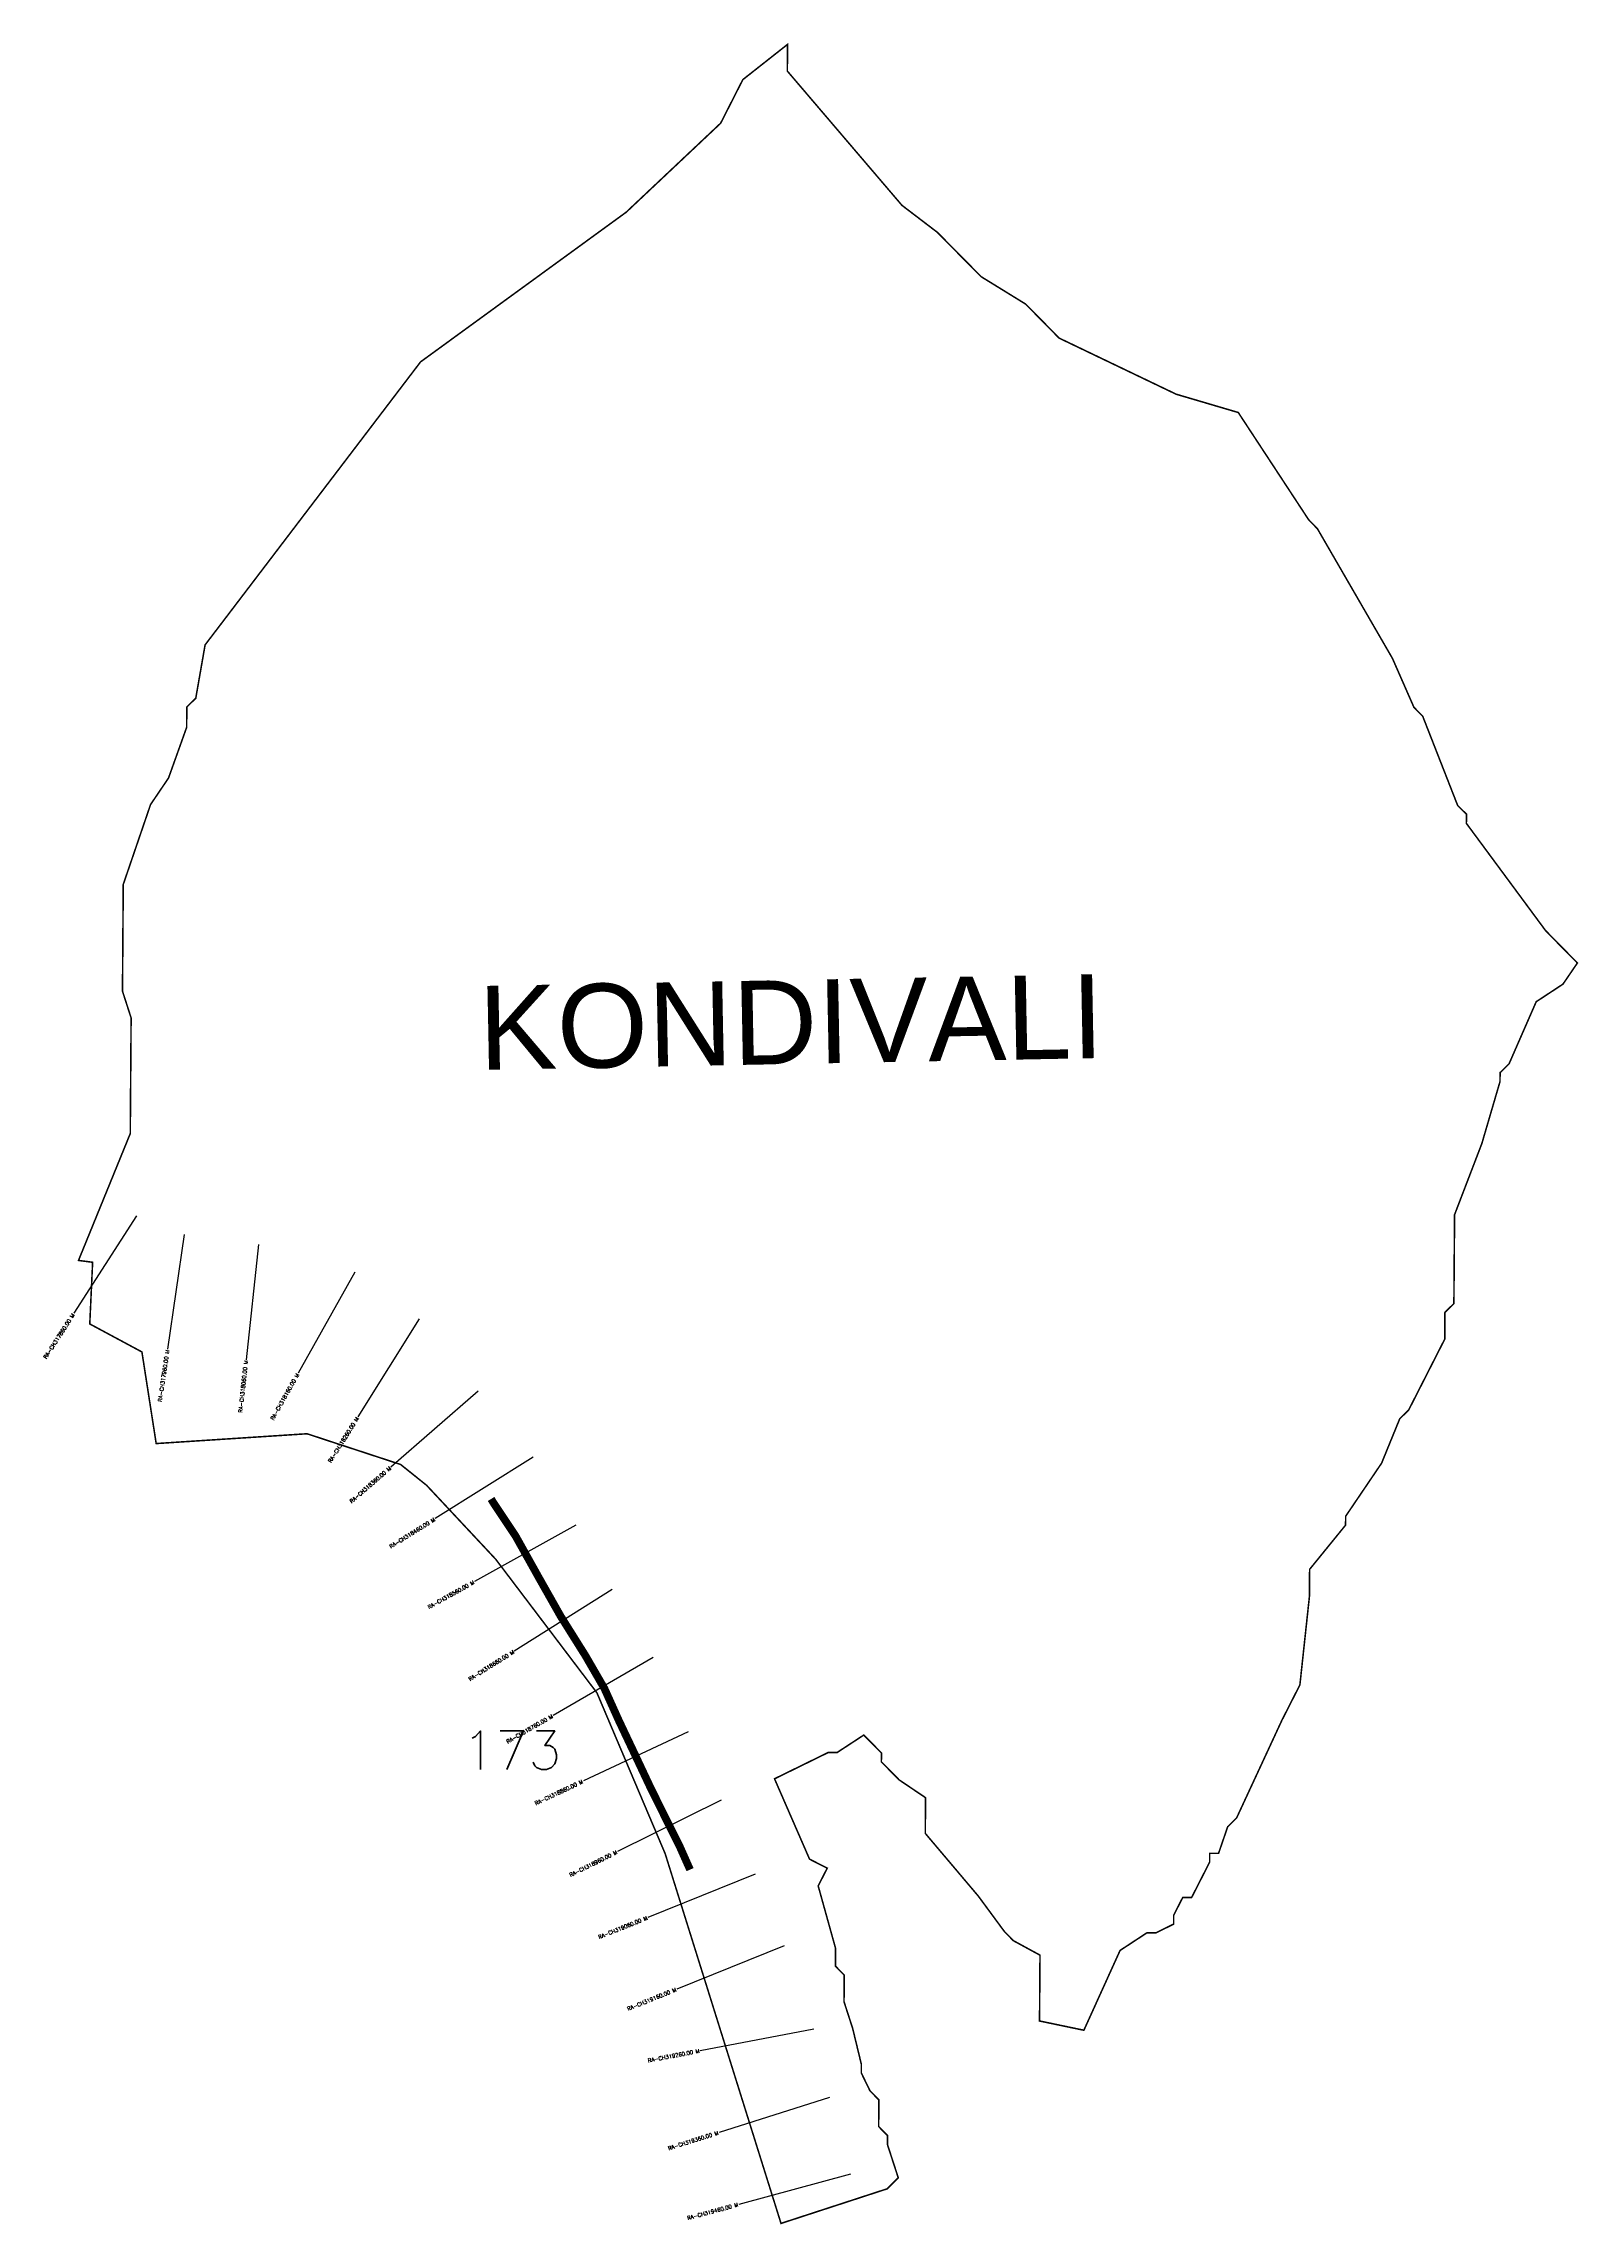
# Model space of a CAD drawing. Header units: metres. Extents: x 286689 to 288678, y 2001517 to 2004342.
import ezdxf
from ezdxf.enums import TextEntityAlignment as Align

# ---------------------------------------------------------------- set-up
doc = ezdxf.new("R2010")
doc.units = ezdxf.units.M
doc.header["$MEASUREMENT"] = 0
for name, color, linetype in [('ARTIFICIALLY PROTECTED', 4, 'Continuous'), ('CS', 134, 'Continuous'), ('CSMark', 6, 'Continuous'), ('VILLAGE NAME', 250, 'Continuous')]:
    doc.layers.add(name, color=color, linetype=linetype)
doc.styles.get("Standard").update_dxf_attribs({"font": 'simplex.shx'})

msp = doc.modelspace()

# ---------------------------------------------------------------- linework, layer by layer
at = {"color": 6, "const_width": 2, "flags": 128}
msp.add_lwpolyline([(287653.2, 2004341.3), (287652.9, 2004306.7), (287801.5, 2004132.7), (287847.3, 2004097.8), (287904.1, 2004040.3), (287961.9, 2004004.7), (288005.2, 2003960.7), (288156.9, 2003888), (288237.4, 2003864.3), (288328.6, 2003725.4), (288340, 2003713.7), (288437.3, 2003545.6), (288465.1, 2003482.3), (288476.5, 2003470.7), (288521.8, 2003355.1), (288533.2, 2003343.8), (288533.1, 2003331.9), (288635.8, 2003192.9), (288677, 2003151), (288658.3, 2003123.6), (288623.6, 2003100.8), (288588.4, 2003020.3), (288576.8, 2003008.9), (288576.7, 2002997.4), (288553.1, 2002916.9), (288517.8, 2002824.9), (288516.9, 2002709.7), (288505.3, 2002698.2), (288505.1, 2002663.7), (288458.3, 2002571.8), (288446.7, 2002560.4), (288423.2, 2002502.9), (288376.6, 2002434.1), (288376.5, 2002422.6), (288329.9, 2002365.3), (288329.7, 2002330.7), (288317.3, 2002215.6), (288293.9, 2002169.6), (288264.6, 2002106.4), (288235.3, 2002043.3), (288223.7, 2002031.8), (288211.9, 2001997.4), (288200.4, 2001997.4), (288200.3, 2001985.9), (288176.9, 2001940), (288165.4, 2001940.1), (288153.7, 2001917.1), (288153.6, 2001905.6), (288130.5, 2001894.2), (288118.8, 2001894.2), (288084.2, 2001871.5), (288037.3, 2001768.1), (287979.8, 2001780.1), (287980.4, 2001865.4), (287946, 2001884.1), (287934.5, 2001895.7), (287900.3, 2001942.1), (287831.7, 2002023.2), (287832.1, 2002069.4), (287797.7, 2002092.6), (287774.8, 2002115.9), (287774.9, 2002127.4), (287752, 2002150.6), (287717.3, 2002127.9), (287705.7, 2002127.9), (287636.3, 2002093.9), (287681.7, 2001989.8), (287704.6, 2001978.1), (287692.9, 2001955.1), (287715.4, 2001874.3), (287715.2, 2001851.2), (287726.6, 2001839.6), (287726.4, 2001805), (287737.6, 2001770.4), (287748.8, 2001724.2), (287748.8, 2001712.7), (287760.1, 2001689.5), (287771.6, 2001677.9), (287771.3, 2001644.7), (287771.3, 2001643.3), (287782.7, 2001631.7), (287782.6, 2001620.2), (287796.7, 2001576.9), (287782.2, 2001562.6), (287644.7, 2001517.8), (287494.5, 2001997), (287406.1, 2002205.3), (287274.9, 2002378.4), (287185.3, 2002474.2), (287151.6, 2002501.2), (287030.3, 2002541), (286834.8, 2002528.3), (286816.3, 2002647), (286748.7, 2002683.3), (286752.4, 2002763.2), (286734.1, 2002765.6), (286801.2, 2002930), (286802.3, 2003079.8), (286791.1, 2003114.5), (286792.1, 2003252.8), (286827.5, 2003356.3), (286850.8, 2003390.7), (286874.3, 2003456.4), (286874.5, 2003482.7), (286886.1, 2003494.1), (286898.2, 2003563.2), (287177.5, 2003929.9), (287444.1, 2004123.9), (287566.5, 2004239.2), (287595.2, 2004295.6), (287653.2, 2004341.3)], dxfattribs=at)
at = {"layer": 'ARTIFICIALLY PROTECTED', "const_width": 10, "flags": 128}
msp.add_lwpolyline([(287268.9, 2002456.5), (287273, 2002449.9), (287300.7, 2002408.4), (287331.1, 2002354), (287359.3, 2002304.2), (287391.2, 2002253.4), (287415.8, 2002210.9), (287434.2, 2002170), (287452.9, 2002130.5), (287476.1, 2002081.2), (287513.5, 2002006), (287526.8, 2001976.2)], dxfattribs=at)
at = {"layer": 'CS'}
for p, q in [((286809.2, 2002823.2), (286727.9, 2002697.1)), ((286871.2, 2002799.2), (286849.5, 2002650.8)), ((286967.6, 2002786.1), (286951.3, 2002637)), ((287092.3, 2002750.3), (287018.8, 2002619.5)), ((287175.6, 2002690.1), (287096.1, 2002562.9)), ((287252.3, 2002596), (287138.9, 2002497.8)), ((287323.6, 2002510.6), (287196.4, 2002431)), ((287378.6, 2002422.7), (287247.6, 2002349.6)), ((287426, 2002339.1), (287299, 2002259.3)), ((287479.1, 2002251.1), (287349.2, 2002176.1)), ((287524.3, 2002154.9), (287388.6, 2002091.1)), ((287567.2, 2002066.4), (287432.9, 2001999.6)), ((287611.4, 2001970.2), (287472.2, 2001914.2)), ((287648.7, 2001877.5), (287509.6, 2001821.4)), ((287687.4, 2001769.7), (287540.1, 2001741.6)), ((287707.4, 2001680.8), (287564.4, 2001635.7)), ((287734.9, 2001581.4), (287590, 2001542.4))]:
    msp.add_line(p, q, dxfattribs=at)

# ---------------------------------------------------------------- texts
at = {"insert": (287231.5, 2002156), "char_height": 50, "attachment_point": 1}
msp.add_mtext_dynamic_manual_height_columns('173', width=84.374, gutter_width=1, heights=[74.2], dxfattribs=at)
at = {"layer": 'CSMark'}
for s, rotation, p in [('RA-CH317860.00 M', 57.2129, (286727.4, 2002696.2)), ('RA-CH317960.00 M', 81.676, (286849.4, 2002649.8)), ('RA-CH318060.00 M', 83.7781, (286951.2, 2002636)), ('RA-CH318160.00 M', 60.6563, (287018.3, 2002618.7)), ('RA-CH318260.00 M', 58.0254, (287095.6, 2002562)), ('RA-CH318360.00 M', 40.8972, (287138.2, 2002497.2)), ('RA-CH318460.00 M', 32.0317, (287195.6, 2002430.5)), ('RA-CH318560.00 M', 29.1858, (287246.7, 2002349.1)), ('RA-CH318660.00 M', 32.1422, (287298.1, 2002258.8)), ('RA-CH318760.00 M', 29.9874, (287348.4, 2002175.6)), ('RA-CH318860.00 M', 25.1553, (287387.6, 2002090.7)), ('RA-CH318960.00 M', 26.4192, (287432, 2001999.2)), ('RA-CH319060.00 M', 21.8896, (287471.3, 2001913.9)), ('RA-CH319160.00 M', 21.9793, (287508.7, 2001821)), ('RA-CH319260.00 M', 10.7776, (287539.1, 2001741.5)), ('RA-CH319360.00 M', 17.5274, (287563.4, 2001635.4)), ('RA-CH319460.00 M', 15.0552, (287589, 2001542.2))]:
    msp.add_text(s, height=5, rotation=rotation, dxfattribs=at).set_placement(p, align=Align.MIDDLE_RIGHT)
at = {"layer": 'VILLAGE NAME', "insert": (287251.7, 2003121.1), "char_height": 108.748, "attachment_point": 1, "rotation": 1.1028}
msp.add_mtext_dynamic_manual_height_columns('{\\fArial|b0|i0|c0|p34;KONDIVALI}', width=726.929, gutter_width=543.7, heights=[0], dxfattribs=at)

doc.saveas('drawing.dxf')
